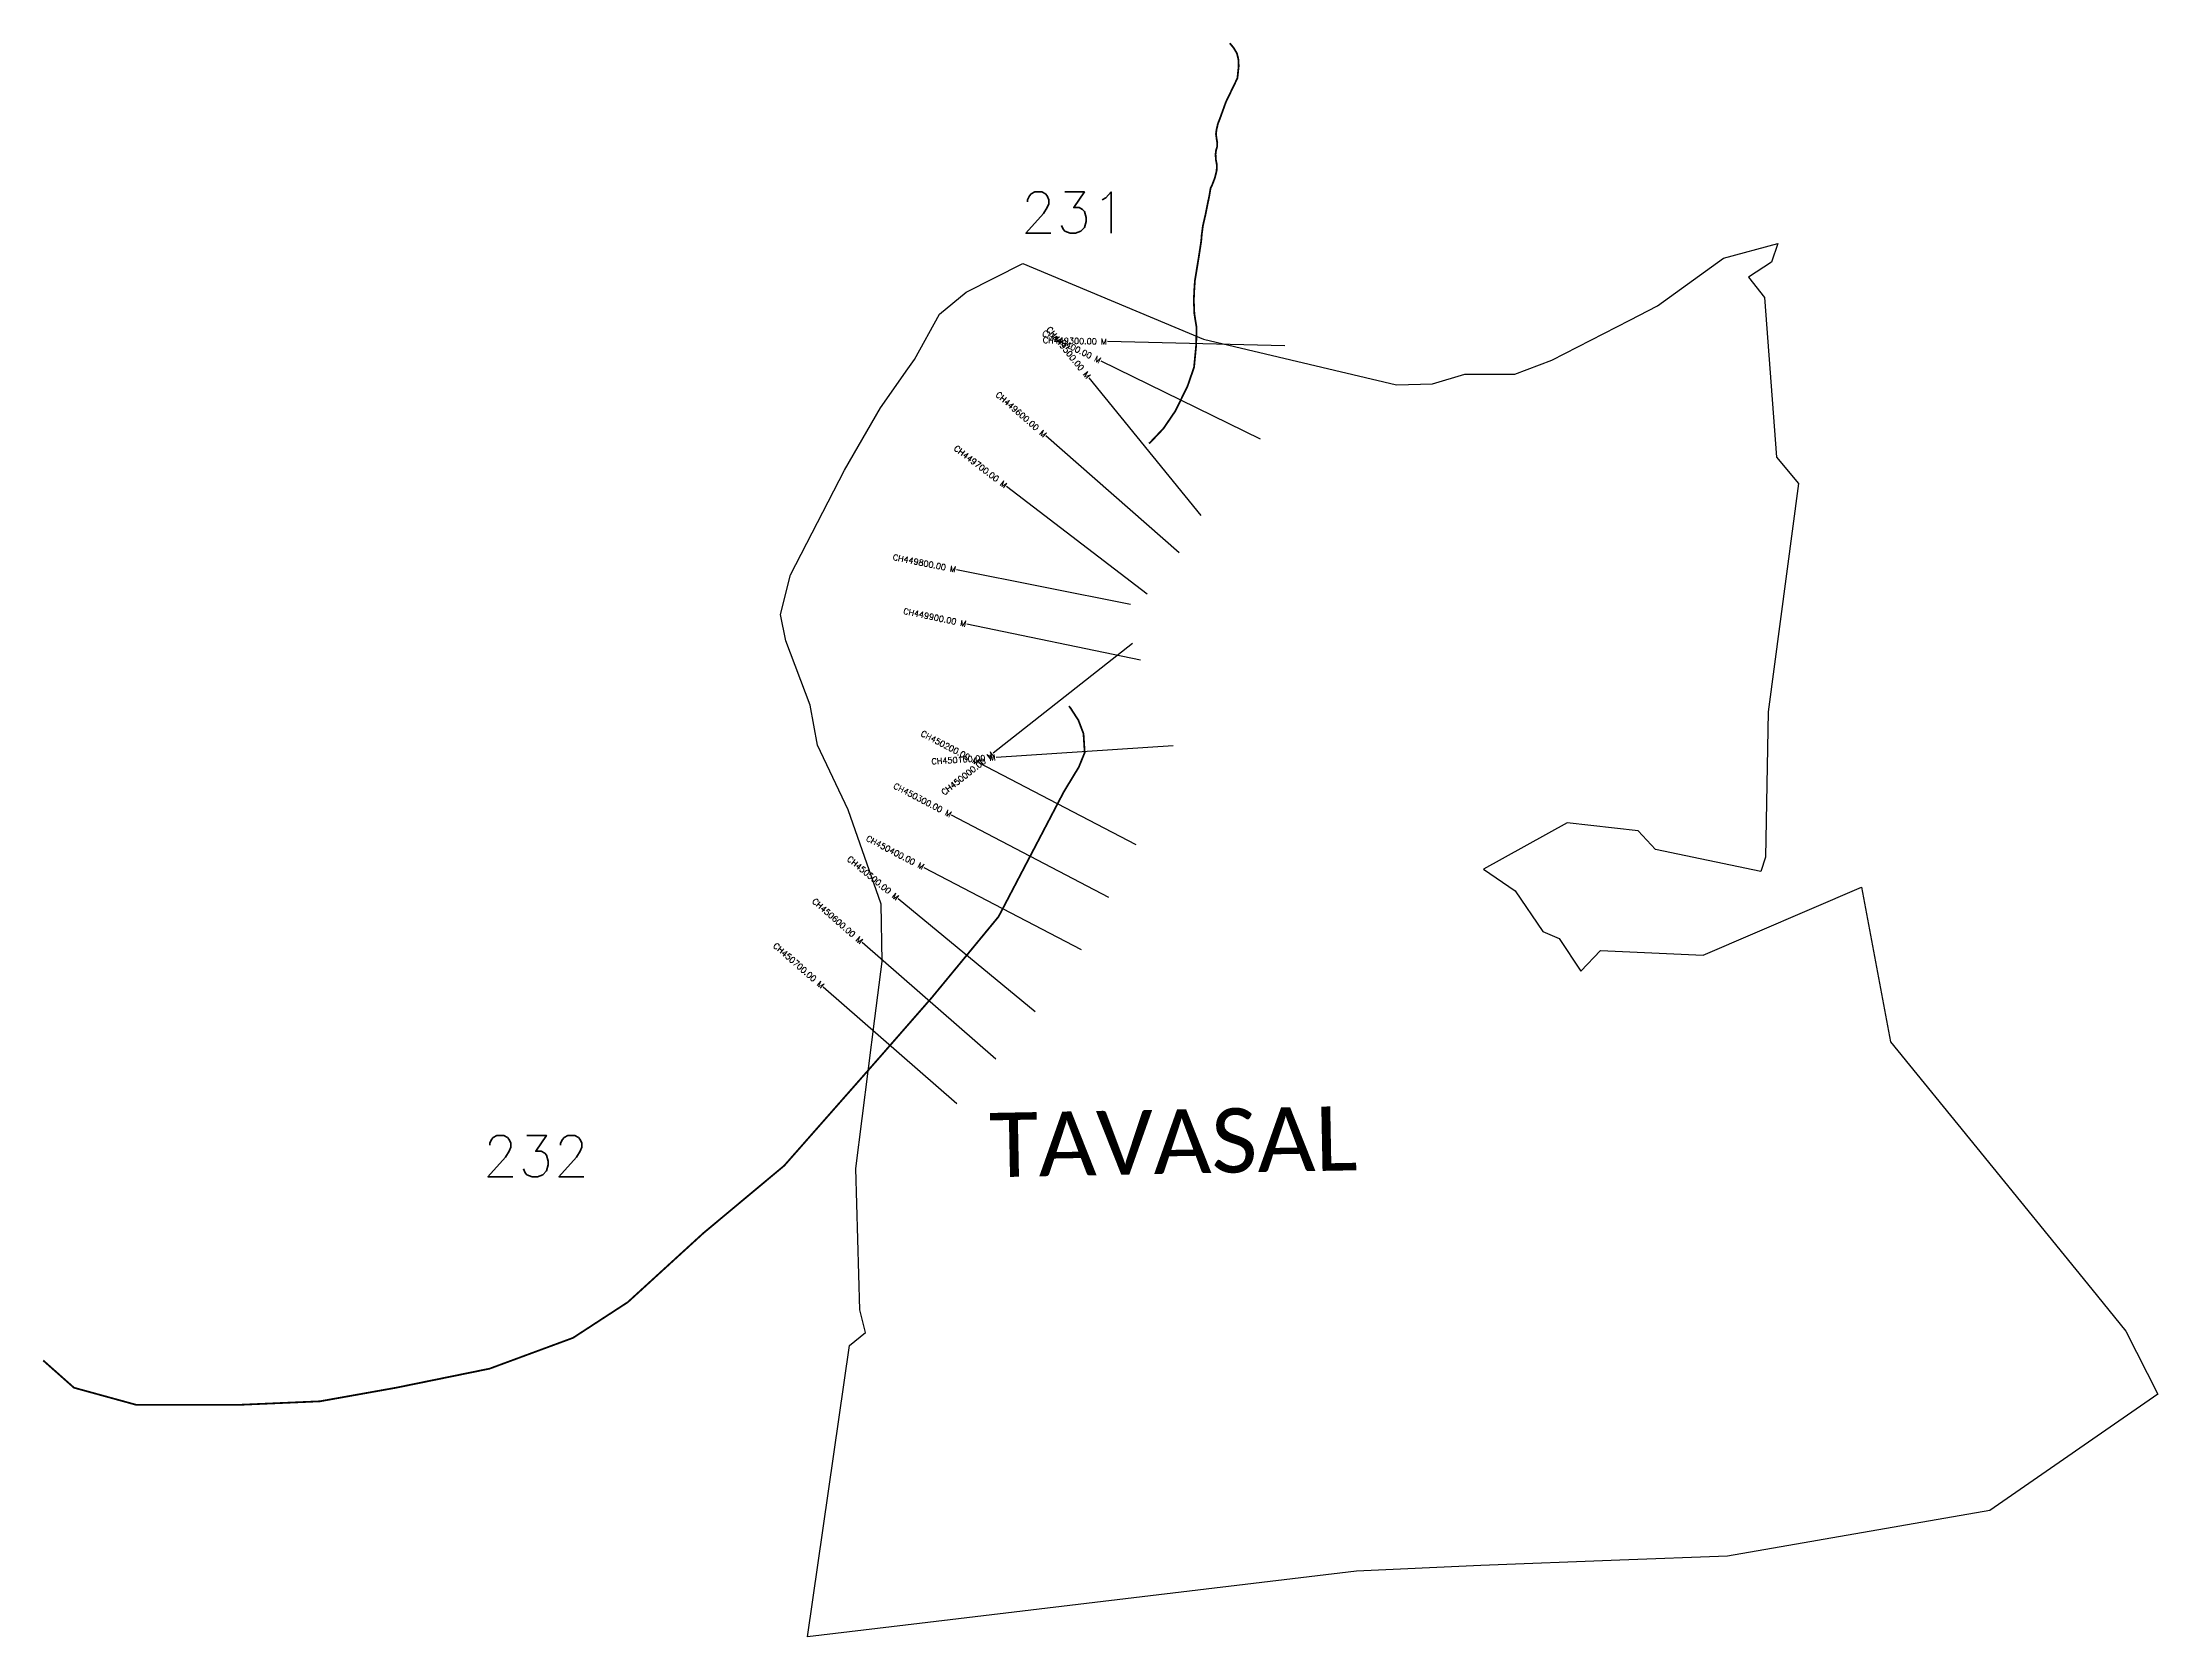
# Model space of a CAD drawing. Header units: metres. Extents: x 311191 to 314767, y 1912286 to 1914982.
import ezdxf
from ezdxf.enums import TextEntityAlignment as Align

# ---------------------------------------------------------------- set-up
doc = ezdxf.new("R2010")
doc.units = ezdxf.units.M
for name, color, linetype in [('CS', 134, 'Continuous'), ('CSMark', 6, 'Continuous'), ('NATURALLY PROTECTED', 3, 'Continuous'), ('VILLAGE NAME', 250, 'Continuous')]:
    doc.layers.add(name, color=color, linetype=linetype)
doc.styles.get("Standard").update_dxf_attribs({"font": 'simplex.shx'})

msp = doc.modelspace()

# ---------------------------------------------------------------- linework, layer by layer
at = {"color": 6, "flags": 128}
msp.add_lwpolyline([(312848.4, 1914607.6), (313154.3, 1914479.9), (313480.5, 1914402.6), (313541.3, 1914404.2), (313595.7, 1914420.9), (313680.6, 1914420.6), (313743.3, 1914444.3), (313874.9, 1914511.9), (313921.8, 1914536.1), (314033.3, 1914616.8), (314125.2, 1914641.8), (314114.3, 1914610), (314075.6, 1914584.7), (314102.5, 1914550.6), (314123.1, 1914280.4), (314160.1, 1914236), (314108.6, 1913849.4), (314104.3, 1913603.7), (314096.6, 1913579.9), (313918.4, 1913616.6), (313888.8, 1913648.5), (313769.1, 1913662.2), (313627.8, 1913583.4), (313681.3, 1913546.9), (313727.6, 1913478), (313755.5, 1913466.5), (313792.3, 1913411.1), (313825.1, 1913445.8), (313998.9, 1913438), (314266.9, 1913553.4), (314315.9, 1913291.3), (314461.4, 1913112.4), (314655.9, 1912873.5), (314713.8, 1912802.3), (314767.5, 1912695.6), (314483.6, 1912498.8), (314040.3, 1912421.8), (313858.2, 1912414.8), (313622.9, 1912405.7), (313412.5, 1912396.4), (312673.7, 1912308.1), (312484.3, 1912285.5), (312555.5, 1912778.1), (312582.5, 1912800), (312573.2, 1912838.4), (312566.3, 1913077.1), (312598.4, 1913330.8), (312610.7, 1913427.5), (312609.2, 1913524.3), (312553.1, 1913684), (312501.5, 1913793.5), (312489.2, 1913861.1), (312448, 1913969.6), (312438.7, 1914014), (312455.6, 1914081.4), (312547, 1914258.3), (312607.8, 1914363.5), (312654.3, 1914429.7), (312665.6, 1914445.8), (312707.7, 1914522.4), (312752.8, 1914559.5), (312848.4, 1914607.6)], dxfattribs=at)
at = {"layer": 'CS'}
for p, q in [((313291.7, 1914468.7), (312991.8, 1914475.7)), ((313250.3, 1914310.9), (312980.8, 1914442.9)), ((313150.1, 1914181.9), (312960.7, 1914414.5)), ((313112.8, 1914118.4), (312887.3, 1914316.2)), ((313059.1, 1914048.4), (312820.9, 1914230.7)), ((313030.5, 1914030.9), (312736.4, 1914090)), ((313047.6, 1913936.8), (312753.9, 1913998)), ((313034.3, 1913965.1), (312798.6, 1913779.5)), ((313102.8, 1913791.9), (312803.4, 1913772.7)), ((313040.2, 1913624.6), (312774.2, 1913763.4)), ((312993.9, 1913535.9), (312728, 1913674.8)), ((312947.6, 1913447.3), (312681.7, 1913586.1)), ((312869.4, 1913342.4), (312637.9, 1913533.2)), ((312802.8, 1913262.1), (312576.9, 1913459.5)), ((312737, 1913186.8), (312511.1, 1913384.2))]:
    msp.add_line(p, q, dxfattribs=at)
at = {"layer": 'NATURALLY PROTECTED', "const_width": 3, "flags": 128}
for points in [[(313198.5, 1914980.5), (313205, 1914972.6), (313210.6, 1914963.4), (313213.1, 1914952.9), (313213.6, 1914941.5), (313211.4, 1914921.2), (313191.9, 1914880.8), (313182.2, 1914853.9), (313178.5, 1914844.4), (313176, 1914833.8), (313175.2, 1914826.8), (313176.3, 1914818.5), (313177.4, 1914811.8), (313177, 1914804.9), (313175.3, 1914799.2), (313174.5, 1914792.4), (313175, 1914783.7), (313176.8, 1914773.9), (313176.2, 1914764.1), (313173.1, 1914752.1), (313169.2, 1914741.9), (313166.1, 1914735.3), (313164, 1914723), (313161, 1914708.3), (313157.8, 1914692.3), (313153.1, 1914671.9), (313151.1, 1914656.7), (313150.2, 1914645.7), (313146, 1914618.3), (313139.5, 1914578.6), (313138.5, 1914563.3), (313137.7, 1914545.4), (313138.6, 1914523.2), (313139.9, 1914514.6), (313142.4, 1914499.7), (313141.7, 1914469.8), (313138.1, 1914432.3), (313127, 1914400.2), (313106.5, 1914358.4), (313086.4, 1914328.9), (313064, 1914305.2), (313061.9, 1914303.5)], [(312926.6, 1913859.4), (312929.5, 1913855.6), (312942.5, 1913835.5), (312951.2, 1913812.8), (312953.2, 1913780.6), (312943.3, 1913756.3), (312917.8, 1913714.2), (312807.5, 1913503.2), (312694.8, 1913366.5), (312606.5, 1913265.4), (312445.1, 1913082.1), (312308.4, 1912968), (312180.7, 1912851.3), (312088, 1912790.9), (311946.9, 1912738.8), (311788.9, 1912706.6), (311660, 1912683.6), (311520.4, 1912677.5), (311350.1, 1912677.5), (311244.2, 1912706.6), (311192.2, 1912752.7)]]:
    msp.add_lwpolyline(points, dxfattribs=at)

# ---------------------------------------------------------------- texts
at = {"char_height": 70, "attachment_point": 1}
for s, width, insert in [('231', 95.172, (312844.7, 1914729)), ('232', 262.546, (311935.1, 1913133.3))]:
    msp.add_mtext_dynamic_manual_height_columns(s, width=width, gutter_width=1, heights=[0], dxfattribs=dict(at, insert=insert))
at = {"layer": 'CSMark'}
for s, rotation, p in [('CH449400.00 M', 333.9109, (312979.9, 1914443.3)), ('CH449500.00 M', 309.1566, (312960, 1914415.3)), ('CH449300.00 M', 358.6718, (312990.8, 1914475.7)), ('CH449600.00 M', 318.7412, (312886.5, 1914316.8)), ('CH449700.00 M', 322.5785, (312820.1, 1914231.4)), ('CH449800.00 M', 348.6517, (312735.4, 1914090.2)), ('CH449900.00 M', 348.2308, (312752.9, 1913998.2)), ('CH450200.00 M', 332.4273, (312773.4, 1913763.9)), ('CH450100.00 M', 3.6707, (312802.4, 1913772.6)), ('CH450000.00 M', 38.2129, (312797.8, 1913778.9)), ('CH450300.00 M', 332.4273, (312727.1, 1913675.3)), ('CH450400.00 M', 332.4273, (312680.8, 1913586.6)), ('CH450500.00 M', 320.4908, (312637.2, 1913533.9)), ('CH450600.00 M', 318.8468, (312576.2, 1913460.2)), ('CH450700.00 M', 318.8468, (312510.4, 1913384.9))]:
    msp.add_text(s, height=10, rotation=rotation, dxfattribs=at).set_placement(p, align=Align.MIDDLE_RIGHT)
at = {"layer": 'VILLAGE NAME', "insert": (312791.1, 1913171.2), "char_height": 108.748, "attachment_point": 1, "rotation": 1.1028}
msp.add_mtext_dynamic_manual_height_columns('{\\fCalibri|b0|i0|c0|p34;TAVASAL}', width=1571.314, gutter_width=543.7, heights=[0], dxfattribs=at)

doc.saveas('drawing.dxf')
